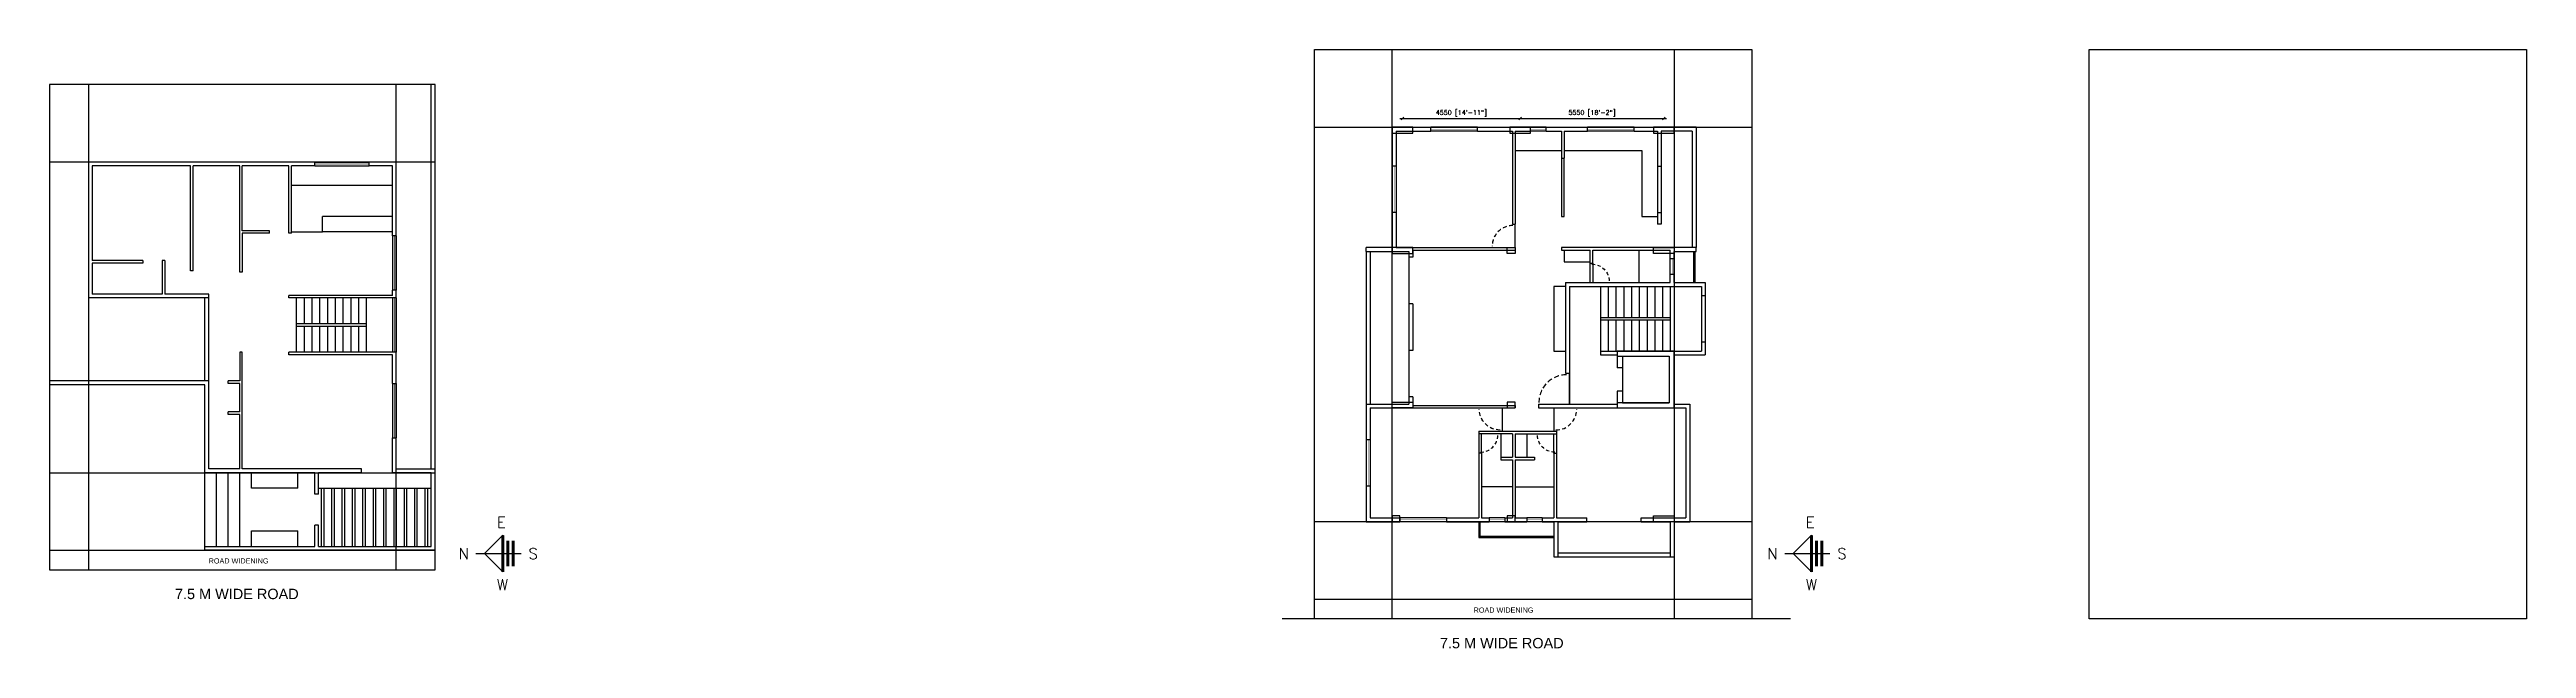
# Model space of a CAD drawing. Extents: x -17 to 217, y 0 to 30.
# Drawn here: x 67.7 to 163.4, y 4.4 to 27.6 of the extents above; entities that cross this region are included whole.
import ezdxf
from ezdxf.lldxf.tags import DXFTag

# ---------------------------------------------------------------- set-up
doc = ezdxf.new("R2010")
doc.units = 0
doc.header["$MEASUREMENT"] = 0
doc.linetypes.add('HIDDEN2', pattern=[0.1875, 0.125, -0.0625])
doc.layers.get('0').update_dxf_attribs({"linetype": 'CONTINUOUS'})
doc.layers.get('DEFPOINTS').update_dxf_attribs({"linetype": 'CONTINUOUS'})
for name, color, linetype in [('ALL_FURNITURE', 34, 'CONTINUOUS'), ('ANNOTATION', 21, 'CONTINUOUS'), ('DOOR', 4, 'CONTINUOUS'), ('ELEVATION', 30, 'CONTINUOUS'), ('MARGIN', 2, 'CONTINUOUS'), ('PLOT_BOUNDARY', 1, 'CONTINUOUS'), ('R_C_C', 1, 'CONTINUOUS'), ('TEXT', 7, 'CONTINUOUS'), ('THIN', 250, 'CONTINUOUS'), ('THIN1', 252, 'CONTINUOUS'), ('TILE_DROP', 8, 'CONTINUOUS'), ('WALL', 7, 'CONTINUOUS'), ('WINDOW', 4, 'CONTINUOUS')]:
    doc.layers.add(name, color=color, linetype=linetype)
doc.layers.get('0').off()
doc.layers.get('0').freeze()
doc.styles.add('ROMAND', font='romand.shx', dxfattribs={"height": 0.175})
doc.styles.add('ROMANS', font='romans.shx', dxfattribs={"height": 0.18})
doc.styles.get("Standard").update_dxf_attribs({"font": 'arial.ttf'})
tags = doc.linetypes.add('DASHED2', pattern=[0.375, 0.25, -0.125]).pattern_tags.tags
tags[6:7] = [DXFTag(74, 4), DXFTag(75, 0), DXFTag(340, '0'), DXFTag(46, 1.0), DXFTag(50, 0.0), DXFTag(44, 0.0), DXFTag(45, 0.0)]
tags[4:5] = [DXFTag(74, 4), DXFTag(75, 0), DXFTag(340, '0'), DXFTag(46, 1.0), DXFTag(50, 0.0), DXFTag(44, 0.0), DXFTag(45, 0.0)]
doc.dimstyles.new('STANDARD$0', dxfattribs={"dimtxt": 0.225, "dimasz": 0.1, "dimexe": 0.1, "dimexo": 0.05, "dimgap": 0.06, "dimtad": 1, "dimdec": 0, "dimlfac": 1000, "dimzin": 0, "dimtxsty": 'ROMANS', "dimblk": 'ARCHTICK', "dimblk1": 'OBLIQUE', "dimblk2": 'OBLIQUE', "dimsah": 1, "dimcen": 0.09, "dimdle": 0.1035, "dimse1": 1, "dimse2": 1, "dimclrd": 11, "dimclre": 11, "dimclrt": 7, "dimazin": 3, "dimtfac": 1, "dimtdec": 0, "dimtofl": 0, "dimtmove": 0, "dimatfit": 3, "dimtolj": 1, "dimtzin": 0})

msp = doc.modelspace()

# ---------------------------------------------------------------- texts
at = {"layer": 'ANNOTATION', "color": 7, "style": 'ROMAND'}
for s, p in [('E', (85.0055, 9.0906)), ('E', (135.5814, 9.0906)), ('N', (83.5229, 7.8819)), ('S', (86.2248, 7.8819)), ('N', (134.0987, 7.8819)), ('S', (136.8007, 7.8819)), ('W', (85.0055, 6.6829)), ('W', (135.5814, 6.6829))]:
    msp.add_text(s, height=0.4212, dxfattribs=at).set_placement(p)
at = {"layer": 'TEXT', "color": 7}
for s, height, p in [('ROAD WIDENING', 0.2, (73.8637, 7.7142)), ('7.5 M WIDE ROAD', 0.4, (72.5618, 6.3373)), ('ROAD WIDENING', 0.2, (122.7472, 5.8139)), ('7.5 M WIDE ROAD', 0.4, (121.4453, 4.437))]:
    msp.add_text(s, height=height, dxfattribs=at).set_placement(p)

# ---------------------------------------------------------------- blocks, each defined once
blk = doc.blocks.new('N')
at = {"layer": 'THIN', "color": 1}
for p, q in [((-1070.7, -625.9), (-1069.69, -624.9)), ((-1071.16, -625.9), (-1068.69, -625.9)), ((-1070.7, -625.9), (-1069.69, -626.9))]:
    blk.add_line(p, q, dxfattribs=at)
at = {"layer": 'WALL', "color": 1, "linetype": 'CONTINUOUS'}
blk.add_line((-1069.69, -624.9), (-1069.69, -626.9), dxfattribs=at)
at = {"layer": 'WALL', "color": 1, "linetype": 'CONTINUOUS', "const_width": 0.163}
for points in [[(-1069.69, -624.9), (-1069.69, -626.9)], [(-1069.42, -625.2), (-1069.42, -626.6)], [(-1069.13, -625.2), (-1069.13, -626.6)]]:
    blk.add_lwpolyline(points, dxfattribs=at)
blk = doc.blocks.new('BD')
at = {"layer": 'DOOR', "linetype": 'HIDDEN2'}
blk.add_arc((4909.35, 572.122), 0.669, 270, 0, dxfattribs=at)
at = {"layer": 'TILE_DROP', "ltscale": 0.1}
blk.add_line((4909.283, 572.163), (4909.283, 571.413), dxfattribs=at)
blk = doc.blocks.new('_OBLIQUE')
at = {"color": 0, "linetype": 'BYBLOCK'}
blk.add_line((-0.5, -0.5), (0.5, 0.5), dxfattribs=at)
blk = doc.blocks.new('*D52')
at = {"layer": 'DEFPOINTS', "color": 0}
for p in [(124.548, 24.913), (119.998, 24.458), (124.548, 24.458)]:
    blk.add_point(p, dxfattribs=at)
at = {"layer": 'WALL', "color": 11}
blk.add_line((119.895, 24.913), (124.652, 24.913), dxfattribs=at)
at = {"layer": 'WALL', "color": 11, "xscale": 0.1, "yscale": 0.1, "zscale": 0.1, "rotation": 180}
blk.add_blockref('_OBLIQUE', (119.998, 24.913), dxfattribs=at)
at = {"layer": 'WALL', "color": 11, "xscale": 0.1, "yscale": 0.1, "zscale": 0.1}
blk.add_blockref('_OBLIQUE', (124.548, 24.913), dxfattribs=at)
at = {"layer": 'WALL', "color": 7, "insert": (122.273, 25.111), "char_height": 0.18, "attachment_point": 5, "style": 'ROMANS'}
blk.add_mtext('\\A1;4550 [14\'-11"]', dxfattribs=at)
blk = doc.blocks.new('_ARCHTICK')
at = {"color": 0, "linetype": 'BYBLOCK', "const_width": 0.15}
blk.add_lwpolyline([(-0.5, -0.5), (0.5, 0.5)], dxfattribs=at)
blk = doc.blocks.new('*D53')
at = {"layer": 'DEFPOINTS', "color": 0}
for p in [(130.098, 24.913), (124.548, 24.458), (130.098, 24.458)]:
    blk.add_point(p, dxfattribs=at)
at = {"layer": 'WALL', "color": 11}
blk.add_line((124.445, 24.913), (130.202, 24.913), dxfattribs=at)
at = {"layer": 'WALL', "color": 11, "xscale": 0.1, "yscale": 0.1, "zscale": 0.1, "rotation": 180}
blk.add_blockref('_OBLIQUE', (124.548, 24.913), dxfattribs=at)
at = {"layer": 'WALL', "color": 11, "xscale": 0.1, "yscale": 0.1, "zscale": 0.1}
blk.add_blockref('_OBLIQUE', (130.098, 24.913), dxfattribs=at)
at = {"layer": 'WALL', "color": 7, "insert": (127.323, 25.111), "char_height": 0.18, "attachment_point": 5, "style": 'ROMANS'}
blk.add_mtext('\\A1;5550 [18\'-2"]', dxfattribs=at)

# ---------------------------------------------------------------- dimensions: what is measured, and where the dimension line sits
at = {"layer": 'WALL'}
for base, p1, p2, picture, middle in [((124.5481, 24.9134), (119.9981, 24.4584), (124.5481, 24.4584), '*D52', (122.2731, 25.1105)), ((130.0981, 24.9134), (124.5481, 24.4584), (130.0981, 24.4584), '*D53', (127.3231, 25.1105))]:
    dim = msp.add_linear_dim(base=base, p1=p1, p2=p2, dimstyle='STANDARD$0', dxfattribs=at)
    dim.commit()
    dim.dimension.update_dxf_attribs({"geometry": picture, "text_midpoint": middle})

# ---------------------------------------------------------------- linework, layer by layer
at = {"layer": 'ALL_FURNITURE'}
for p, q in [((124.3481, 23.6734), (126.1481, 23.6734)), ((80.9646, 22.3236), (77.0646, 22.3236)), ((80.9646, 21.1236), (78.2646, 21.1236)), ((78.2646, 20.5236), (78.2646, 21.1236)), ((80.9646, 20.5236), (78.2646, 20.5236)), ((131.2506, 19.7734), (131.2506, 18.5734)), ((131.2956, 19.7734), (131.2956, 18.5734)), ((123.7981, 12.7234), (123.7981, 11.8234)), ((124.7981, 12.7234), (124.7981, 11.8234)), ((75.5146, 10.6236), (75.5146, 11.2236)), ((77.3146, 10.6236), (75.5146, 10.6236)), ((77.3146, 10.6236), (77.3146, 11.2236)), ((75.5146, 8.3736), (75.5146, 8.9736)), ((75.5146, 8.9736), (77.3146, 8.9736)), ((77.3146, 8.3736), (77.3146, 8.9736))]:
    msp.add_line(p, q, dxfattribs=at)
at = {"layer": 'ALL_FURNITURE', "linetype": 'DASHED2'}
for p, q in [((78.2146, 10.6236), (78.2146, 8.3736)), ((78.3146, 10.6236), (78.3146, 8.3736)), ((78.6146, 10.6236), (78.6146, 8.3736)), ((78.7146, 10.6236), (78.7146, 8.3736)), ((79.0146, 10.6236), (79.0146, 8.3736)), ((79.1146, 10.6236), (79.1146, 8.3736)), ((79.4146, 10.6236), (79.4146, 8.3736)), ((79.5146, 10.6236), (79.5146, 8.3736)), ((79.8146, 10.6236), (79.8146, 8.3736)), ((79.9146, 10.6236), (79.9146, 8.3736)), ((80.2146, 10.6236), (80.2146, 8.3736)), ((80.3146, 10.6236), (80.3146, 8.3736)), ((80.6146, 10.6236), (80.6146, 8.3736)), ((80.7146, 10.6236), (80.7146, 8.3736)), ((81.0146, 10.6236), (81.0146, 8.3736)), ((81.1146, 10.6236), (81.1146, 8.3736)), ((81.4146, 10.6236), (81.4146, 8.3736)), ((81.5146, 10.6236), (81.5146, 8.3736)), ((81.8146, 10.6236), (81.8146, 8.3736)), ((81.9146, 10.6236), (81.9146, 8.3736)), ((82.2146, 10.6236), (82.2146, 8.3736)), ((82.3146, 10.6236), (82.3146, 8.3736))]:
    msp.add_line(p, q, dxfattribs=at)
at = {"layer": 'ALL_FURNITURE'}
for points in [[(126.1481, 23.3734), (126.1481, 21.1234), (126.2481, 21.1234), (126.2481, 23.3734)], [(126.2481, 23.6734), (129.2481, 23.6734), (129.2481, 21.1234), (129.8481, 21.1234)], [(126.2481, 19.8234), (126.2481, 19.3734), (127.2481, 19.3734)], [(126.2981, 18.4234), (125.8481, 18.4234), (125.8481, 15.9234), (126.2981, 15.9234)], [(122.9481, 9.3234), (122.9481, 8.7234), (125.8481, 8.7234)], [(122.9931, 9.3234), (122.9931, 8.7684), (125.8481, 8.7684)]]:
    msp.add_lwpolyline(points, dxfattribs=at)
at = {"layer": 'ELEVATION'}
for p, q in [((82.4646, 11.3736), (82.4646, 26.2236)), ((82.6146, 11.3736), (82.6146, 26.2236)), ((131.3481, 24.5734), (130.4981, 24.5734)), ((131.1981, 24.4234), (130.4981, 24.4234)), ((131.1981, 24.4234), (131.1981, 19.9234)), ((131.3481, 24.5734), (131.3481, 19.9234)), ((77.0646, 20.5236), (78.2646, 20.5236)), ((118.5981, 19.7734), (118.5981, 13.8734)), ((118.7481, 19.7734), (118.7481, 13.8734)), ((127.6481, 18.4234), (127.6481, 15.9234)), ((127.9481, 18.4234), (127.9481, 17.2234)), ((128.2481, 18.4234), (128.2481, 17.2234)), ((128.5481, 18.4234), (128.5481, 17.2234)), ((128.8481, 18.4234), (128.8481, 17.2234)), ((129.1481, 18.4234), (129.1481, 17.2234)), ((129.4481, 18.4234), (129.4481, 17.2234)), ((129.7481, 18.4234), (129.7481, 17.2234)), ((130.0481, 18.4234), (130.0481, 17.2234)), ((130.3481, 18.4234), (130.3481, 15.9234)), ((77.2646, 15.8736), (77.2646, 17.9736)), ((77.5646, 16.9736), (77.5646, 17.9736)), ((77.8646, 16.9736), (77.8646, 17.9736)), ((78.1646, 16.9736), (78.1646, 17.9736)), ((78.4646, 16.9736), (78.4646, 17.9736)), ((78.7646, 16.9736), (78.7646, 17.9736)), ((79.0646, 16.9736), (79.0646, 17.9736)), ((79.3646, 16.9736), (79.3646, 17.9736)), ((79.6646, 16.9736), (79.6646, 17.9736)), ((79.9646, 15.8736), (79.9646, 17.9736)), ((79.9646, 16.9736), (77.2646, 16.9736)), ((79.9646, 16.8736), (77.2646, 16.8736)), ((127.6481, 17.2234), (130.3481, 17.2234)), ((127.6481, 17.1234), (130.3481, 17.1234)), ((127.9481, 17.1234), (127.9481, 15.9234)), ((128.2481, 17.1234), (128.2481, 15.9234)), ((128.5481, 17.1234), (128.5481, 15.9234)), ((128.8481, 17.1234), (128.8481, 15.9234)), ((129.1481, 17.1234), (129.1481, 15.9234)), ((129.4481, 17.1234), (129.4481, 15.9234)), ((129.7481, 17.1234), (129.7481, 15.9234)), ((130.0481, 17.1234), (130.0481, 15.9234)), ((73.7146, 8.3736), (73.7146, 11.2236)), ((74.1646, 8.3736), (74.1646, 11.2236)), ((74.6146, 8.3736), (74.6146, 11.2236)), ((75.0646, 8.3736), (75.0646, 11.2236)), ((122.9481, 9.3234), (122.9481, 9.3234)), ((125.9981, 8.1234), (130.3481, 8.1234)), ((125.9981, 7.9734), (130.3481, 7.9734))]:
    msp.add_line(p, q, dxfattribs=at)
at = {"layer": 'ELEVATION', "linetype": 'DASHED2'}
for p, q in [((77.5646, 15.8736), (77.5646, 16.8736)), ((77.8646, 15.8736), (77.8646, 16.8736)), ((78.1646, 15.8736), (78.1646, 16.8736)), ((78.4646, 15.8736), (78.4646, 16.8736)), ((78.7646, 15.8736), (78.7646, 16.8736)), ((79.0646, 15.8736), (79.0646, 16.8736)), ((79.3646, 15.8736), (79.3646, 16.8736)), ((79.6646, 15.8736), (79.6646, 16.8736)), ((78.1146, 10.6236), (82.4646, 10.6236))]:
    msp.add_line(p, q, dxfattribs=at)
at = {"layer": 'MARGIN'}
for p, q in [((119.5981, 5.5734), (119.5981, 27.5734)), ((130.4981, 27.5734), (130.4981, 5.5734)), ((69.2146, 26.2236), (69.2146, 7.4736)), ((81.1146, 7.4736), (81.1146, 26.2236)), ((116.5981, 24.5734), (133.4981, 24.5734)), ((82.6146, 23.2236), (67.7146, 23.2236)), ((67.7146, 11.2236), (82.6146, 11.2236)), ((133.4981, 9.3234), (116.5981, 9.3234))]:
    msp.add_line(p, q, dxfattribs=at)
at = {"layer": 'PLOT_BOUNDARY'}
for p, q in [((116.5981, 5.5734), (116.5981, 27.5734)), ((116.5981, 27.5734), (133.4981, 27.5734)), ((133.4981, 27.5734), (133.4981, 5.5734)), ((82.6146, 26.2236), (67.7146, 26.2236)), ((67.7146, 26.2236), (67.7146, 7.4736)), ((82.6146, 7.4736), (82.6146, 26.2236)), ((67.7146, 8.2236), (82.6146, 8.2236)), ((67.7146, 7.4736), (82.6146, 7.4736)), ((133.4981, 6.3234), (116.5981, 6.3234)), ((134.9981, 5.5734), (115.3481, 5.5734))]:
    msp.add_line(p, q, dxfattribs=at)
at = {"layer": 'R_C_C'}
for points in [[(120.3981, 24.5734), (119.5981, 24.5734), (119.5981, 24.3434), (120.3981, 24.3434), (120.3981, 24.5734)], [(124.9481, 24.5734), (124.1481, 24.5734), (124.1481, 24.3434), (124.9481, 24.3434), (124.9481, 24.5734)], [(130.4981, 24.5734), (129.6981, 24.5734), (129.6981, 24.3434), (130.4981, 24.3434), (130.4981, 24.5734)], [(120.3981, 19.9234), (119.5981, 19.9234), (119.5981, 19.6934), (120.3981, 19.6934), (120.3981, 19.9234)], [(124.3481, 19.9234), (124.3481, 19.6934), (124.0481, 19.6934), (124.0481, 19.9234), (124.3481, 19.9234)], [(130.4981, 19.6934), (129.6981, 19.6934), (129.6981, 19.9234), (130.4981, 19.9234), (130.4981, 19.6934)], [(128.2981, 15.7234), (130.2981, 15.7234), (130.2981, 13.9234), (128.2981, 13.9234), (128.2981, 13.7234), (130.4981, 13.7234), (130.4981, 15.9234), (128.2981, 15.9234), (128.2981, 15.7234)], [(120.3981, 13.7234), (119.5981, 13.7234), (119.5981, 13.9534), (120.3981, 13.9534), (120.3981, 13.7234)], [(124.3481, 13.7234), (124.3481, 13.9534), (124.0481, 13.9534), (124.0481, 13.7234), (124.3481, 13.7234)], [(119.8981, 9.3234), (119.8981, 9.5534), (119.5981, 9.5534), (119.5981, 9.3234), (119.8981, 9.3234)], [(124.3481, 9.3234), (124.3481, 9.5534), (124.0481, 9.5534), (124.0481, 9.3234), (124.3481, 9.3234)], [(130.4981, 9.3234), (129.6981, 9.3234), (129.6981, 9.5534), (130.4981, 9.5534), (130.4981, 9.3234)]]:
    msp.add_lwpolyline(points, dxfattribs=at)
at = {"layer": 'THIN1'}
for p, q in [((120.2481, 19.5484), (120.2481, 17.7484)), ((127.3481, 19.3234), (127.3481, 18.5734)), ((129.1481, 18.5734), (129.1481, 19.8234)), ((120.2481, 15.9484), (120.2481, 14.1484)), ((126.4481, 15.0734), (126.4481, 13.8734)), ((123.0481, 11.9734), (123.0481, 12.7234)), ((125.8481, 11.9734), (125.8481, 12.7234)), ((124.2481, 10.6734), (123.0481, 10.6734)), ((124.3481, 10.6734), (125.8481, 10.6734)), ((129.2231, 9.3234), (127.1231, 9.3234))]:
    msp.add_line(p, q, dxfattribs=at)
at = {"layer": 'WALL'}
for p, q in [((119.5981, 24.5734), (121.0981, 24.5734)), ((119.5981, 24.5734), (119.5981, 23.0734)), ((119.7481, 24.4234), (121.0981, 24.4234)), ((119.7481, 24.4234), (119.7481, 23.0734)), ((121.0981, 24.4234), (121.0981, 24.5734)), ((122.8981, 24.4234), (122.8981, 24.5734)), ((122.8981, 24.5734), (124.9481, 24.5734)), ((122.8981, 24.4234), (124.2481, 24.4234)), ((124.2481, 24.4234), (124.2481, 20.8234)), ((124.3481, 24.4234), (124.3481, 20.8234)), ((124.3481, 24.4234), (124.9481, 24.4234)), ((124.9481, 24.4234), (124.9481, 24.5734)), ((125.5481, 24.4234), (125.5481, 24.5734)), ((125.5481, 24.5734), (127.1481, 24.5734)), ((125.5481, 24.4234), (126.1481, 24.4234)), ((126.1481, 24.4234), (126.1481, 23.3734)), ((126.2481, 24.4234), (126.2481, 23.3734)), ((126.2481, 24.4234), (127.1481, 24.4234)), ((127.1481, 24.4234), (127.1481, 24.5734)), ((128.9481, 24.4234), (128.9481, 24.5734)), ((128.9481, 24.5734), (130.4981, 24.5734)), ((128.9481, 24.4234), (129.8481, 24.4234)), ((129.8481, 24.4234), (129.8481, 23.0734)), ((129.9981, 24.4234), (129.9981, 23.0734)), ((130.4981, 24.4234), (129.9981, 24.4234)), ((130.4981, 24.5734), (130.4981, 24.4234)), ((69.2146, 23.2236), (69.2146, 17.9736)), ((77.9646, 23.2236), (69.2146, 23.2236)), ((69.3646, 23.0736), (69.3646, 19.4236)), ((73.1646, 23.0736), (69.3646, 23.0736)), ((73.1646, 19.0236), (73.1646, 23.0736)), ((75.0646, 23.0736), (73.2646, 23.0736)), ((73.2646, 19.0236), (73.2646, 23.0736)), ((75.0646, 18.9736), (75.0646, 23.0736)), ((76.9646, 23.0736), (75.1646, 23.0736)), ((75.1646, 20.5736), (75.1646, 23.0736)), ((76.9646, 20.4736), (76.9646, 23.0736)), ((77.0646, 20.4736), (77.0646, 23.0736)), ((77.9646, 23.0736), (77.0646, 23.0736)), ((77.9646, 23.0736), (77.9646, 23.2236)), ((81.1146, 23.2236), (80.0646, 23.2236)), ((80.0646, 23.0736), (80.0646, 23.2236)), ((80.9646, 23.0736), (80.0646, 23.0736)), ((80.9646, 20.3736), (80.9646, 23.0736)), ((81.1146, 20.3736), (81.1146, 23.2236)), ((119.7481, 23.0734), (119.5981, 23.0734)), ((126.1481, 23.3734), (126.2481, 23.3734)), ((129.8481, 23.0734), (129.9981, 23.0734)), ((119.7481, 21.2734), (119.5981, 21.2734)), ((119.5981, 21.2734), (119.5981, 19.9234)), ((119.7481, 21.2734), (119.7481, 19.9234)), ((129.8481, 21.2734), (129.9981, 21.2734)), ((129.8481, 21.2734), (129.8481, 20.8234)), ((129.9981, 21.2734), (129.9981, 20.8234)), ((76.2146, 20.5736), (75.1646, 20.5736)), ((76.2146, 20.4736), (75.1646, 20.4736)), ((75.1646, 20.4736), (75.1646, 18.9736)), ((76.2146, 20.4736), (76.2146, 20.5736)), ((77.0646, 20.4736), (76.9646, 20.4736)), ((81.1146, 20.3736), (80.9646, 20.3736)), ((124.2481, 20.8234), (124.3481, 20.8234)), ((129.9981, 20.8234), (129.8481, 20.8234)), ((71.3146, 19.4236), (69.3646, 19.4236)), ((71.3146, 19.3236), (69.3646, 19.3236)), ((69.3646, 19.3236), (69.3646, 18.1236)), ((71.3146, 19.4236), (71.3146, 19.3236)), ((72.1646, 19.4236), (72.0646, 19.4236)), ((72.0646, 19.4236), (72.0646, 18.1236)), ((72.1646, 19.4236), (72.1646, 18.1236)), ((119.5981, 19.9234), (118.5981, 19.9234)), ((118.5981, 19.7734), (118.5981, 19.9234)), ((118.5981, 19.7734), (120.2481, 19.7734)), ((119.7481, 19.9234), (124.3481, 19.9234)), ((120.2481, 19.7734), (120.2481, 19.5484)), ((120.3981, 19.5484), (120.2481, 19.5484)), ((120.3981, 19.8234), (124.3481, 19.8234)), ((120.3981, 19.8234), (120.3981, 19.5484)), ((124.3481, 19.9234), (124.3481, 19.8234)), ((126.1481, 19.9234), (126.1481, 19.8234)), ((131.3481, 19.9234), (126.1481, 19.9234)), ((126.1481, 19.8234), (127.2481, 19.8234)), ((127.2481, 19.3234), (127.2481, 19.8234)), ((127.2481, 19.3234), (127.3481, 19.3234)), ((127.3481, 19.3234), (127.3481, 19.8234)), ((127.3481, 19.8234), (130.3481, 19.8234)), ((130.3481, 19.4984), (130.3481, 19.8234)), ((130.3481, 19.4984), (130.4981, 19.4984)), ((130.4981, 19.7734), (131.3481, 19.7734)), ((130.4981, 19.4984), (130.4981, 19.7734)), ((131.3481, 19.7734), (131.3481, 19.9234)), ((73.2646, 19.0236), (73.1646, 19.0236)), ((75.1646, 18.9736), (75.0646, 18.9736)), ((80.9646, 18.0736), (80.9646, 18.2736)), ((81.1146, 18.2736), (80.9646, 18.2736)), ((81.1146, 17.9736), (81.1146, 18.2736)), ((126.2981, 18.5734), (130.3481, 18.5734)), ((126.2981, 18.5734), (126.2981, 15.0734)), ((126.4481, 18.4234), (131.5481, 18.4234)), ((126.4481, 18.4234), (126.4481, 15.0734)), ((130.3481, 18.5734), (130.3481, 18.8984)), ((130.3481, 18.8984), (130.4981, 18.8984)), ((130.4981, 18.5734), (130.4981, 18.8984)), ((130.4981, 18.5734), (131.6981, 18.5734)), ((131.5481, 18.4234), (131.5481, 18.0734)), ((131.6981, 18.5734), (131.6981, 18.0734)), ((73.8646, 17.9736), (69.2146, 17.9736)), ((72.0646, 18.1236), (69.3646, 18.1236)), ((73.8646, 18.1236), (72.1646, 18.1236)), ((73.8646, 17.9736), (73.8646, 18.1236)), ((80.9646, 18.0736), (76.9646, 18.0736)), ((76.9646, 17.9736), (76.9646, 18.0736)), ((81.1146, 17.9736), (76.9646, 17.9736)), ((120.3981, 17.7484), (120.2481, 17.7484)), ((120.2481, 17.7484), (120.2481, 15.9484)), ((120.3981, 17.7484), (120.3981, 15.9484)), ((131.5481, 18.0734), (131.6981, 18.0734)), ((131.5481, 16.2734), (131.6981, 16.2734)), ((131.5481, 16.2734), (131.5481, 15.9234)), ((131.6981, 16.2734), (131.6981, 15.7734)), ((75.0646, 15.8736), (75.0646, 14.7736)), ((75.1646, 15.8736), (75.0646, 15.8736)), ((75.1646, 11.3736), (75.1646, 15.8736)), ((81.1146, 15.8736), (76.9646, 15.8736)), ((76.9646, 15.7736), (76.9646, 15.8736)), ((80.9646, 15.7736), (76.9646, 15.7736)), ((80.9646, 14.6736), (80.9646, 15.7736)), ((81.1146, 14.6736), (81.1146, 15.8736)), ((120.3981, 15.9484), (120.2481, 15.9484)), ((127.6481, 15.9234), (131.5481, 15.9234)), ((127.6481, 15.9234), (127.6481, 15.7734)), ((127.6481, 15.7734), (128.2981, 15.7734)), ((128.2981, 15.7734), (128.2981, 15.2734)), ((128.4981, 15.7234), (130.2981, 15.7234)), ((128.4981, 15.7234), (128.4981, 13.9234)), ((130.2981, 15.7234), (130.2981, 13.9234)), ((130.4981, 15.7734), (131.6981, 15.7734)), ((130.4981, 15.7734), (130.4981, 13.8734)), ((73.8646, 14.7736), (67.7146, 14.7736)), ((73.7146, 14.6236), (67.7146, 14.6236)), ((73.7146, 11.2236), (73.7146, 14.6236)), ((73.8646, 11.3736), (73.8646, 14.7736)), ((75.0646, 14.7736), (74.6146, 14.7736)), ((74.6146, 14.6736), (74.6146, 14.7736)), ((75.0646, 14.6736), (74.6146, 14.6736)), ((75.0646, 13.5736), (75.0646, 14.6736)), ((80.9646, 14.6736), (81.1146, 14.6736)), ((126.2981, 15.0734), (126.4481, 15.0734)), ((128.4981, 15.2734), (128.2981, 15.2734)), ((128.4981, 14.3734), (128.2981, 14.3734)), ((128.2981, 14.3734), (128.2981, 13.8734)), ((75.0646, 13.5736), (74.6146, 13.5736)), ((74.6146, 13.4736), (74.6146, 13.5736)), ((75.0646, 13.4736), (74.6146, 13.4736)), ((75.0646, 11.3736), (75.0646, 13.4736)), ((118.5981, 13.8734), (120.2481, 13.8734)), ((118.5981, 13.8734), (118.5981, 12.4984)), ((118.7481, 13.7234), (118.7481, 12.4984)), ((118.7481, 13.7234), (124.3481, 13.7234)), ((120.3981, 14.1484), (120.2481, 14.1484)), ((120.2481, 14.1484), (120.2481, 13.8734)), ((120.3981, 14.1484), (120.3981, 13.8234)), ((120.3981, 13.8234), (124.3481, 13.8234)), ((124.3481, 13.8234), (124.3481, 13.7234)), ((125.2481, 13.8734), (125.2481, 13.7234)), ((125.2481, 13.8734), (128.2981, 13.8734)), ((125.2481, 13.7234), (130.9481, 13.7234)), ((128.4981, 13.9234), (130.2981, 13.9234)), ((130.4981, 13.8734), (131.0981, 13.8734)), ((130.9481, 13.7234), (130.9481, 9.4734)), ((131.0981, 13.8734), (131.0981, 9.3234)), ((80.9646, 11.2236), (80.9646, 12.5736)), ((80.9646, 12.5736), (81.1146, 12.5736)), ((81.1146, 11.3736), (81.1146, 12.5736)), ((118.7481, 12.4984), (118.5981, 12.4984)), ((122.9481, 12.8234), (125.9481, 12.8234)), ((122.9481, 12.8234), (122.9481, 12.7234)), ((124.2481, 12.7234), (122.9481, 12.7234)), ((124.2481, 12.7234), (124.2481, 11.8234)), ((124.3481, 12.7234), (124.3481, 11.8234)), ((124.3481, 12.7234), (125.9481, 12.7234)), ((125.9481, 12.8234), (125.9481, 12.7234)), ((123.0481, 11.9734), (122.9481, 11.9734)), ((122.9481, 11.9734), (122.9481, 9.4734)), ((123.0481, 11.9734), (123.0481, 9.4734)), ((123.7981, 11.8234), (124.2481, 11.8234)), ((123.7981, 11.8234), (123.7981, 11.7234)), ((123.7981, 11.7234), (124.2481, 11.7234)), ((124.2481, 11.7234), (124.2481, 9.4734)), ((124.3481, 11.8234), (125.0981, 11.8234)), ((124.3481, 11.7234), (125.0981, 11.7234)), ((124.3481, 11.7234), (124.3481, 9.4734)), ((125.0981, 11.8234), (125.0981, 11.7234)), ((125.8481, 11.9734), (125.8481, 9.4734)), ((125.8481, 11.9734), (125.9481, 11.9734)), ((125.9481, 11.9734), (125.9481, 9.4734)), ((77.9646, 11.2236), (73.7146, 11.2236)), ((75.0646, 11.3736), (73.8646, 11.3736)), ((79.7646, 11.3736), (75.1646, 11.3736)), ((77.9646, 10.3986), (77.9646, 11.2236)), ((79.7646, 11.2236), (78.1146, 11.2236)), ((78.1146, 10.3986), (78.1146, 11.2236)), ((79.7646, 11.2236), (79.7646, 11.3736)), ((82.4646, 11.2236), (80.9646, 11.2236)), ((81.1146, 11.3736), (82.6146, 11.3736)), ((82.4646, 8.3736), (82.4646, 11.2236)), ((82.6146, 8.2236), (82.6146, 11.3736)), ((118.7481, 10.6984), (118.5981, 10.6984)), ((118.5981, 10.6984), (118.5981, 9.3234)), ((118.7481, 10.6984), (118.7481, 9.4734)), ((78.1146, 10.3986), (77.9646, 10.3986)), ((77.9646, 8.3736), (77.9646, 9.1986)), ((78.1146, 9.1986), (77.9646, 9.1986)), ((78.1146, 8.3736), (78.1146, 9.1986)), ((118.5981, 9.3234), (119.8981, 9.3234)), ((118.7481, 9.4734), (119.8981, 9.4734)), ((119.8981, 9.4734), (119.8981, 9.3234)), ((121.6981, 9.4734), (121.6981, 9.3234)), ((121.6981, 9.4734), (122.9481, 9.4734)), ((121.6981, 9.3234), (123.3481, 9.3234)), ((123.0481, 9.4734), (123.3481, 9.4734)), ((123.3481, 9.4734), (123.3481, 9.3234)), ((123.9481, 9.4734), (123.9481, 9.3234)), ((123.9481, 9.4734), (124.2481, 9.4734)), ((123.9481, 9.3234), (124.7981, 9.3234)), ((124.3481, 9.4734), (124.7981, 9.4734)), ((124.7981, 9.4734), (124.7981, 9.3234)), ((125.3981, 9.4734), (125.3981, 9.3234)), ((125.3981, 9.4734), (125.8481, 9.4734)), ((125.3981, 9.3234), (125.8481, 9.3234)), ((125.8481, 9.3234), (125.8481, 7.9734)), ((125.9481, 9.4734), (127.1231, 9.4734)), ((125.9981, 9.3234), (125.9981, 7.9734)), ((125.9981, 9.3234), (127.1231, 9.3234)), ((127.1231, 9.3234), (127.1231, 9.4734)), ((129.2231, 9.3234), (129.2231, 9.4734)), ((129.2231, 9.4734), (130.9481, 9.4734)), ((129.2231, 9.3234), (130.3481, 9.3234)), ((130.3481, 9.3234), (130.3481, 7.9734)), ((130.4981, 9.3234), (130.4981, 7.9734)), ((130.4981, 9.3234), (131.0981, 9.3234)), ((73.7146, 8.2236), (73.7146, 8.3736)), ((73.7146, 8.3736), (77.9646, 8.3736)), ((82.6146, 8.2236), (73.7146, 8.2236)), ((78.1146, 8.3736), (82.4646, 8.3736)), ((125.8481, 7.9734), (125.9981, 7.9734)), ((130.3481, 7.9734), (130.4981, 7.9734))]:
    msp.add_line(p, q, dxfattribs=at)
msp.add_lwpolyline([(146.5334, 27.5734), (163.4334, 27.5734), (163.4334, 5.5734), (146.5334, 5.5734)], close=True, dxfattribs=at)
at = {"layer": 'WINDOW'}
for p, q in [((122.8981, 24.5734), (121.0981, 24.5734)), ((122.8981, 24.4234), (121.0981, 24.4234)), ((125.5481, 24.5734), (124.9481, 24.5734)), ((125.5481, 24.4234), (124.9481, 24.4234)), ((128.9481, 24.5734), (127.1481, 24.5734)), ((128.9481, 24.4234), (127.1481, 24.4234)), ((77.9646, 23.2236), (80.0646, 23.2236)), ((77.9646, 23.0736), (80.0646, 23.0736)), ((119.5981, 23.0734), (119.5981, 21.2734)), ((119.7481, 23.0734), (119.7481, 21.2734)), ((129.8481, 23.0734), (129.8481, 21.2734)), ((129.9981, 23.0734), (129.9981, 21.2734)), ((80.9646, 20.3736), (80.9646, 18.2736)), ((81.1146, 20.3736), (81.1146, 18.2736)), ((130.3481, 18.8984), (130.3481, 19.4984)), ((130.4981, 18.8984), (130.4981, 19.4984)), ((73.7146, 14.7736), (73.7146, 17.9736)), ((73.8646, 14.7736), (73.8646, 17.9736)), ((80.9646, 17.9736), (80.9646, 15.8736)), ((81.1146, 17.9736), (81.1146, 15.8736)), ((131.5481, 18.0734), (131.5481, 16.2734)), ((131.6981, 18.0734), (131.6981, 16.2734)), ((80.9646, 14.6736), (80.9646, 12.5736)), ((81.1146, 14.6736), (81.1146, 12.5736)), ((118.5981, 12.4984), (118.5981, 10.6984)), ((118.7481, 12.4984), (118.7481, 10.6984)), ((121.6981, 9.4734), (119.8981, 9.4734)), ((121.6981, 9.3234), (119.8981, 9.3234)), ((123.9481, 9.4734), (123.3481, 9.4734)), ((123.9481, 9.3234), (123.3481, 9.3234)), ((125.3981, 9.4734), (124.7981, 9.4734)), ((125.3981, 9.3234), (124.7981, 9.3234))]:
    msp.add_line(p, q, dxfattribs=at)
for points, const_width in [([(122.8981, 24.4984), (121.0981, 24.4984)], 0.01), ([(125.5481, 24.4984), (124.9481, 24.4984)], 0.01), ([(128.9481, 24.4984), (127.1481, 24.4984)], 0.01), ([(80.0646, 23.1486), (77.9646, 23.1486)], 0.02), ([(119.6731, 23.0734), (119.6731, 21.2734)], 0.01), ([(129.9231, 23.0734), (129.9231, 21.2734)], 0.01), ([(81.0396, 18.2736), (81.0396, 20.3736)], 0.02), ([(130.4231, 18.8984), (130.4231, 19.4984)], 0.01), ([(81.0396, 15.8736), (81.0396, 17.9736)], 0.02), ([(131.6231, 18.0734), (131.6231, 16.2734)], 0.01), ([(81.0396, 12.5736), (81.0396, 14.6736)], 0.02), ([(118.6731, 12.4984), (118.6731, 10.6984)], 0.01), ([(121.6981, 9.3984), (119.8981, 9.3984)], 0.01), ([(123.9481, 9.3984), (123.3481, 9.3984)], 0.01), ([(125.3981, 9.3984), (124.7981, 9.3984)], 0.01)]:
    msp.add_lwpolyline(points, dxfattribs=dict(at, const_width=const_width))

# ---------------------------------------------------------------- block references
at = {"layer": 'ANNOTATION', "ltscale": 0.1, "xscale": 0.7070444588078999, "yscale": 0.7070444588078999, "zscale": 0.7070444588078999}
for p in [(841.5522, 450.6377), (892.128, 450.6377)]:
    msp.add_blockref('N', p, dxfattribs=at)
at = {"layer": 'DOOR', "rotation": 180}
for p, xscale, yscale, zscale in [((6009.0238, 705.7652), 1.198683313743913, 1.198683313743913, 1.198683313743913), ((7981.3011, 929.3336), 1.599999999998157, 1.599999999998157, 1.599999999998157)]:
    msp.add_blockref('BD', p, dxfattribs=dict(at, xscale=xscale, yscale=yscale, zscale=zscale))
at = {"layer": 'DOOR', "xscale": -1, "rotation": 180}
msp.add_blockref('BD', (-4782.0349, 590.736), dxfattribs=at)
at = {"layer": 'DOOR', "yscale": 1.198683313743913, "zscale": 1.198683313743913}
for p, xscale in [((6008.5238, -672.1195), -1.198683313743913), ((-5758.8276, -672.1185), 1.198683313743913)]:
    msp.add_blockref('BD', p, dxfattribs=dict(at, xscale=xscale))
at = {"layer": 'DOOR'}
msp.add_blockref('BD', (-4786.3349, -559.4393), dxfattribs=at)
at = {"layer": 'DOOR', "xscale": -1}
msp.add_blockref('BD', (5035.2312, -559.4393), dxfattribs=at)

msp.set_redraw_order([(e.dxf.handle, doc.entitydb.next_handle()) for e in msp.query("TEXT MTEXT ATTDEF DIMENSION ARC_DIMENSION")])  # texts and dimensions are drawn at this point

doc.saveas('drawing.dxf')
